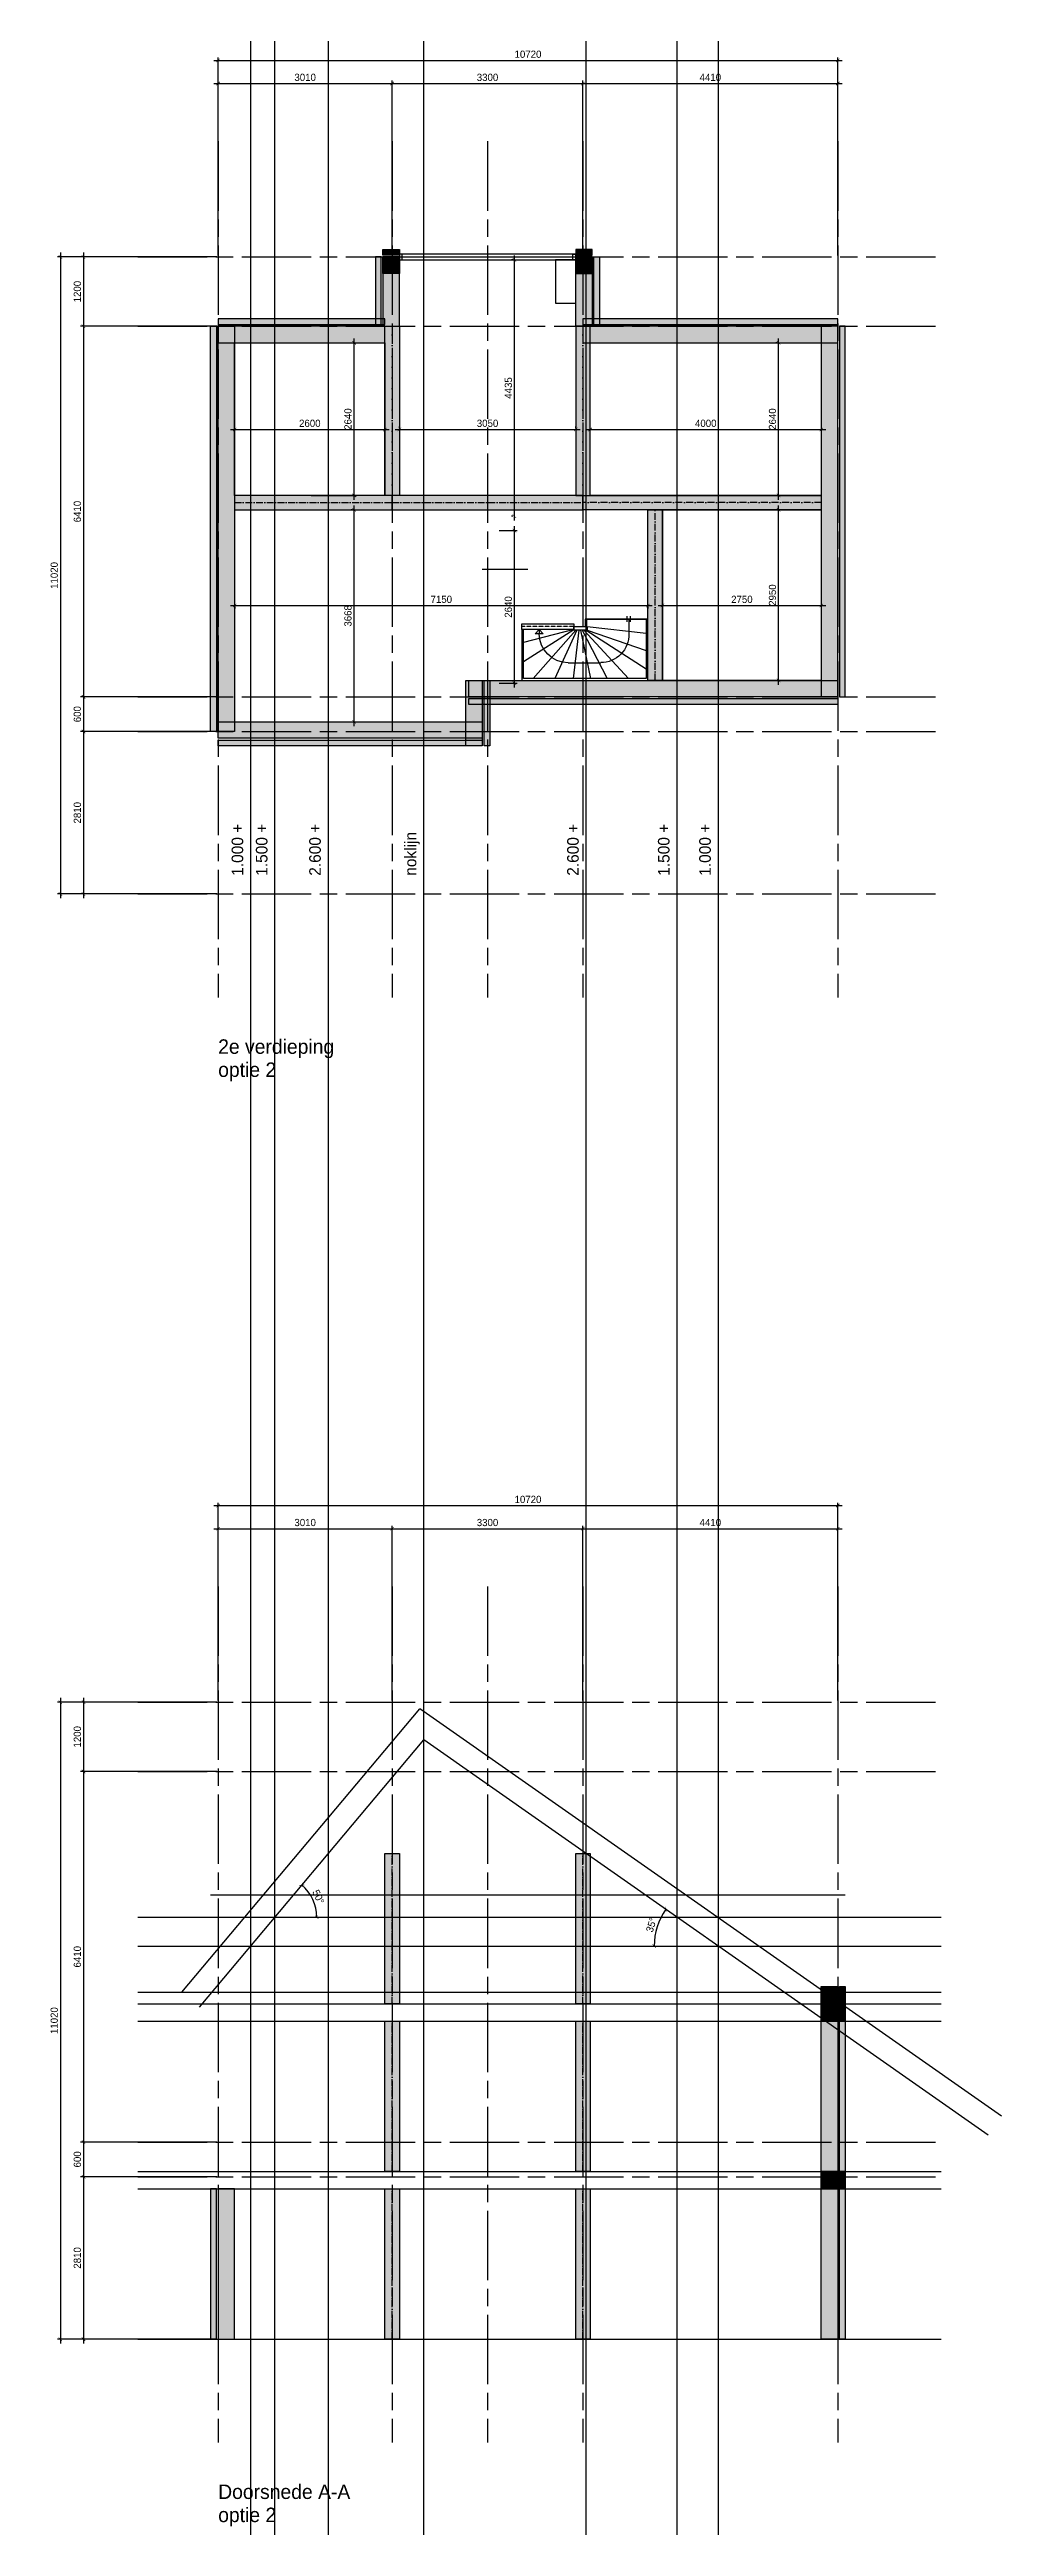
# Model space of a CAD drawing. Header units: millimetres. Extents: x -109306 to 269542, y -22401 to 197206.
# Drawn here: x 209622 to 226091, y -22401 to 20447 of the extents above; entities that cross this region are included whole.
import ezdxf

# ---------------------------------------------------------------- set-up
doc = ezdxf.new("R2010")
doc.units = ezdxf.units.MM
for name, pattern in [('CENTER', [36, 24, -3, 6, -3]), ('DASHDOT', [18.5, 12, -3, 0.5, -3]), ('DASHED', [19.05, 12.7, -6.35])]:
    doc.linetypes.add(name, pattern=pattern)
for name, color, linetype in [('25', 2, 'Continuous'), ('DIMENSION', 1, 'Continuous'), ('STRAMIEN', 11, 'CENTER'), ('T50', 4, 'Continuous')]:
    doc.layers.add(name, color=color, linetype=linetype)
doc.styles.get("Standard").update_dxf_attribs({"font": ''})
doc.styles.get('Standard').set_extended_font_data('Century Gothic')
doc.dimstyles.new('1-50', dxfattribs={"dimscale": 50, "dimtxt": 2.5, "dimasz": 1.2, "dimexe": 1, "dimexo": 0, "dimgap": 0.8, "dimtad": 1, "dimdec": 0, "dimzin": 12, "dimdsep": 46, "dimtxsty": 'Standard', "dimblk1": 'ARCHTICK', "dimblk2": 'ARCHTICK', "dimsah": 1, "dimcen": 0.09, "dimdle": 1.5, "dimclrd": 256, "dimclre": 254, "dimclrt": 2, "dimadec": 0, "dimazin": 0, "dimtfac": 1, "dimtdec": 0, "dimtix": 1, "dimtofl": 0, "dimtmove": 2, "dimatfit": 3, "dimldrblk": 'ARCHTICK', "dimfxl": 1, "dimtolj": 1, "dimtzin": 0, "dimarcsym": 0})

msp = doc.modelspace()

# ---------------------------------------------------------------- texts
at = {"layer": 'DIMENSION', "char_height": 200, "attachment_point": 1, "rotation": 90}
for s, insert in [('1.000 +', (212772.4, 6153.7)), ('1.500 +', (213191.9, 6153.7)), ('2.600 +', (214114.9, 6153.7)), ('noklijn', (215766.4, 6153.7)), ('2.600 +', (218577.1, 6153.7)), ('1.500 +', (220148.1, 6153.7)), ('1.000 +', (220862.1, 6153.7))]:
    msp.add_mtext_dynamic_manual_height_columns(s, width=1255.617, gutter_width=200, heights=[0], dxfattribs=dict(at, insert=insert))
at = {"layer": 'T50'}
for s, p in [('2e verdieping', (212539.6, 3074.1)), ('optie 2', (212539.6, 2674.1)), ('Doorsnede A-A', (212539.6, -21925.9)), ('optie 2', (212539.6, -22325.9))]:
    msp.add_text(s, height=250, dxfattribs=at).set_placement(p)

# ---------------------------------------------------------------- blocks, each defined once
blk = doc.blocks.new('*U546')
at = {"true_color": 0x000000}
h = blk.add_hatch(color=18, dxfattribs=at)
h.dxf.hatch_style = 1
h.paths.add_polyline_path([(-500, 125), (2425, 125), (2425, -125), (-500, -125)])
at = {"layer": '25'}
blk.add_lwpolyline([(-500, 125), (2425, 125), (2425, -125), (-500, -125)], close=True, dxfattribs=at)
at = {"layer": 'DIMENSION', "linetype": 'DASHDOT', "ltscale": 10}
blk.add_lwpolyline([(-500, 0), (2425, 0)], dxfattribs=at)
blk = doc.blocks.new('*U567')
at = {"true_color": 0x000000}
h = blk.add_hatch(color=18, dxfattribs=at)
h.dxf.hatch_style = 1
h.paths.add_polyline_path([(-500, -265), (2385, -265), (2385, -365), (-500, -365)])
h.paths.add_polyline_path([(-500, 50), (2385, 50), (2385, -235), (-500, -235)])
at = {"layer": '25'}
for points in [[(-500, 50), (2385, 50), (2385, -235), (-500, -235)], [(-500, -265), (2385, -265), (2385, -365), (-500, -365)]]:
    blk.add_lwpolyline(points, close=True, dxfattribs=at)
blk = doc.blocks.new('_ARCHTICK')
at = {"color": 0, "linetype": 'ByBlock', "const_width": 0.15}
blk.add_lwpolyline([(-0.5, -0.5), (0.5, 0.5)], dxfattribs=at)
blk = doc.blocks.new('*D615')
at = {"layer": 'Defpoints', "color": 0, "transparency": 16777216}
for p in [(3010, 14020), (0, 11020), (3010, 11020)]:
    blk.add_point(p, dxfattribs=at)
at = {"layer": 'DIMENSION', "lineweight": -2, "transparency": 16777216}
blk.add_line((-75, 14020), (3085, 14020), dxfattribs=at)
at = {"layer": 'DIMENSION', "color": 254, "lineweight": -2, "transparency": 16777216}
for p, q in [((0, 11045), (0, 14070)), ((3010, 11045), (3010, 14070))]:
    blk.add_line(p, q, dxfattribs=at)
at = {"layer": 'DIMENSION', "lineweight": -2, "transparency": 16777216, "xscale": 59.99999999999995, "yscale": 59.99999999999995, "zscale": 59.99999999999995, "rotation": 180}
blk.add_blockref('_ARCHTICK', (0, 14020), dxfattribs=at)
at = {"layer": 'DIMENSION', "lineweight": -2, "transparency": 16777216, "xscale": 59.99999999999995, "yscale": 59.99999999999995, "zscale": 59.99999999999995}
blk.add_blockref('_ARCHTICK', (3010, 14020), dxfattribs=at)
at = {"layer": 'DIMENSION', "color": 2, "transparency": 16777216, "insert": (1505, 14126), "char_height": 125, "attachment_point": 5}
blk.add_mtext('\\A1;3010', dxfattribs=at)
blk = doc.blocks.new('*D616')
at = {"layer": 'Defpoints', "color": 0, "transparency": 16777216}
for p in [(6310, 14020), (3010, 11020), (6310, 11020)]:
    blk.add_point(p, dxfattribs=at)
at = {"layer": 'DIMENSION', "lineweight": -2, "transparency": 16777216}
blk.add_line((2935, 14020), (6385, 14020), dxfattribs=at)
at = {"layer": 'DIMENSION', "color": 254, "lineweight": -2, "transparency": 16777216}
for p, q in [((3010, 11045), (3010, 14070)), ((6310, 11045), (6310, 14070))]:
    blk.add_line(p, q, dxfattribs=at)
at = {"layer": 'DIMENSION', "lineweight": -2, "transparency": 16777216, "xscale": 59.99999999999995, "yscale": 59.99999999999995, "zscale": 59.99999999999995, "rotation": 180}
blk.add_blockref('_ARCHTICK', (3010, 14020), dxfattribs=at)
at = {"layer": 'DIMENSION', "lineweight": -2, "transparency": 16777216, "xscale": 59.99999999999995, "yscale": 59.99999999999995, "zscale": 59.99999999999995}
blk.add_blockref('_ARCHTICK', (6310, 14020), dxfattribs=at)
at = {"layer": 'DIMENSION', "color": 2, "transparency": 16777216, "insert": (4660, 14126), "char_height": 125, "attachment_point": 5}
blk.add_mtext('\\A1;3300', dxfattribs=at)
blk = doc.blocks.new('*D617')
at = {"layer": 'Defpoints', "color": 0, "transparency": 16777216}
for p in [(10720, 14020), (6310, 11020), (10720, 11020)]:
    blk.add_point(p, dxfattribs=at)
at = {"layer": 'DIMENSION', "lineweight": -2, "transparency": 16777216}
blk.add_line((6235, 14020), (10795, 14020), dxfattribs=at)
at = {"layer": 'DIMENSION', "color": 254, "lineweight": -2, "transparency": 16777216}
for p, q in [((6310, 11045), (6310, 14070)), ((10720, 11045), (10720, 14070))]:
    blk.add_line(p, q, dxfattribs=at)
at = {"layer": 'DIMENSION', "lineweight": -2, "transparency": 16777216, "xscale": 59.99999999999995, "yscale": 59.99999999999995, "zscale": 59.99999999999995, "rotation": 180}
blk.add_blockref('_ARCHTICK', (6310, 14020), dxfattribs=at)
at = {"layer": 'DIMENSION', "lineweight": -2, "transparency": 16777216, "xscale": 59.99999999999995, "yscale": 59.99999999999995, "zscale": 59.99999999999995}
blk.add_blockref('_ARCHTICK', (10720, 14020), dxfattribs=at)
at = {"layer": 'DIMENSION', "color": 2, "transparency": 16777216, "insert": (8515, 14126), "char_height": 125, "attachment_point": 5}
blk.add_mtext('\\A1;4410', dxfattribs=at)
blk = doc.blocks.new('*D618')
at = {"layer": 'Defpoints', "color": 0, "transparency": 16777216}
for p in [(0, 11020), (-2330, 9820), (0, 9820)]:
    blk.add_point(p, dxfattribs=at)
at = {"layer": 'DIMENSION', "color": 254, "lineweight": -2, "transparency": 16777216}
for p, q in [((-25, 11020), (-2380, 11020)), ((-25, 9820), (-2380, 9820))]:
    blk.add_line(p, q, dxfattribs=at)
at = {"layer": 'DIMENSION', "lineweight": -2, "transparency": 16777216}
blk.add_line((-2330, 11095), (-2330, 9745), dxfattribs=at)
at = {"layer": 'DIMENSION', "lineweight": -2, "transparency": 16777216, "xscale": 59.99999999999995, "yscale": 59.99999999999995, "zscale": 59.99999999999995}
for p, rotation in [((-2330, 11020), 90), ((-2330, 9820), 270)]:
    blk.add_blockref('_ARCHTICK', p, dxfattribs=dict(at, rotation=rotation))
at = {"layer": 'DIMENSION', "color": 2, "transparency": 16777216, "insert": (-2436, 10420), "char_height": 125, "attachment_point": 5, "rotation": 90}
blk.add_mtext('\\A1;1200', dxfattribs=at)
blk = doc.blocks.new('*D619')
at = {"layer": 'Defpoints', "color": 0, "transparency": 16777216}
for p in [(0, 9820), (-2330, 3410), (0, 3410)]:
    blk.add_point(p, dxfattribs=at)
at = {"layer": 'DIMENSION', "lineweight": -2, "transparency": 16777216}
blk.add_line((-2330, 9895), (-2330, 3335), dxfattribs=at)
at = {"layer": 'DIMENSION', "color": 254, "lineweight": -2, "transparency": 16777216}
for p, q in [((-25, 9820), (-2380, 9820)), ((-25, 3410), (-2380, 3410))]:
    blk.add_line(p, q, dxfattribs=at)
at = {"layer": 'DIMENSION', "lineweight": -2, "transparency": 16777216, "xscale": 59.99999999999995, "yscale": 59.99999999999995, "zscale": 59.99999999999995}
for p, rotation in [((-2330, 9820), 90), ((-2330, 3410), 270)]:
    blk.add_blockref('_ARCHTICK', p, dxfattribs=dict(at, rotation=rotation))
at = {"layer": 'DIMENSION', "color": 2, "transparency": 16777216, "insert": (-2436, 6615), "char_height": 125, "attachment_point": 5, "rotation": 90}
blk.add_mtext('\\A1;6410', dxfattribs=at)
blk = doc.blocks.new('*D620')
at = {"layer": 'Defpoints', "color": 0, "transparency": 16777216}
for p in [(0, 3410), (-2330, 2810), (0, 2810)]:
    blk.add_point(p, dxfattribs=at)
at = {"layer": 'DIMENSION', "lineweight": -2, "transparency": 16777216}
blk.add_line((-2330, 3485), (-2330, 2735), dxfattribs=at)
at = {"layer": 'DIMENSION', "color": 254, "lineweight": -2, "transparency": 16777216}
for p, q in [((-25, 3410), (-2380, 3410)), ((-25, 2810), (-2380, 2810))]:
    blk.add_line(p, q, dxfattribs=at)
at = {"layer": 'DIMENSION', "lineweight": -2, "transparency": 16777216, "xscale": 59.99999999999995, "yscale": 59.99999999999995, "zscale": 59.99999999999995}
for p, rotation in [((-2330, 3410), 90), ((-2330, 2810), 270)]:
    blk.add_blockref('_ARCHTICK', p, dxfattribs=dict(at, rotation=rotation))
at = {"layer": 'DIMENSION', "color": 2, "transparency": 16777216, "insert": (-2436, 3110), "char_height": 125, "attachment_point": 5, "rotation": 90}
blk.add_mtext('\\A1;600', dxfattribs=at)
blk = doc.blocks.new('*D621')
at = {"layer": 'Defpoints', "color": 0, "transparency": 16777216}
for p in [(0, 2810), (-2330, 0), (0, 0)]:
    blk.add_point(p, dxfattribs=at)
at = {"layer": 'DIMENSION', "color": 254, "lineweight": -2, "transparency": 16777216}
for p, q in [((-25, 2810), (-2380, 2810)), ((-25, 0), (-2380, 0))]:
    blk.add_line(p, q, dxfattribs=at)
at = {"layer": 'DIMENSION', "lineweight": -2, "transparency": 16777216}
blk.add_line((-2330, 2885), (-2330, -75), dxfattribs=at)
at = {"layer": 'DIMENSION', "lineweight": -2, "transparency": 16777216, "xscale": 59.99999999999995, "yscale": 59.99999999999995, "zscale": 59.99999999999995}
for p, rotation in [((-2330, 2810), 90), ((-2330, 0), 270)]:
    blk.add_blockref('_ARCHTICK', p, dxfattribs=dict(at, rotation=rotation))
at = {"layer": 'DIMENSION', "color": 2, "transparency": 16777216, "insert": (-2436, 1405), "char_height": 125, "attachment_point": 5, "rotation": 90}
blk.add_mtext('\\A1;2810', dxfattribs=at)
blk = doc.blocks.new('*D622')
at = {"layer": 'Defpoints', "color": 0, "transparency": 16777216}
for p in [(10720, 14420), (0, 11020), (10720, 11020)]:
    blk.add_point(p, dxfattribs=at)
at = {"layer": 'DIMENSION', "lineweight": -2, "transparency": 16777216}
blk.add_line((-75, 14420), (10795, 14420), dxfattribs=at)
at = {"layer": 'DIMENSION', "color": 254, "lineweight": -2, "transparency": 16777216}
for p, q in [((0, 11045), (0, 14470)), ((10720, 11045), (10720, 14470))]:
    blk.add_line(p, q, dxfattribs=at)
at = {"layer": 'DIMENSION', "lineweight": -2, "transparency": 16777216, "xscale": 59.99999999999995, "yscale": 59.99999999999995, "zscale": 59.99999999999995, "rotation": 180}
blk.add_blockref('_ARCHTICK', (0, 14420), dxfattribs=at)
at = {"layer": 'DIMENSION', "lineweight": -2, "transparency": 16777216, "xscale": 59.99999999999995, "yscale": 59.99999999999995, "zscale": 59.99999999999995}
blk.add_blockref('_ARCHTICK', (10720, 14420), dxfattribs=at)
at = {"layer": 'DIMENSION', "color": 2, "transparency": 16777216, "insert": (5360, 14526), "char_height": 125, "attachment_point": 5}
blk.add_mtext('\\A1;10720', dxfattribs=at)
blk = doc.blocks.new('*D623')
at = {"layer": 'Defpoints', "color": 0, "transparency": 16777216}
for p in [(0, 11020), (-2730, 0), (0, 0)]:
    blk.add_point(p, dxfattribs=at)
at = {"layer": 'DIMENSION', "color": 254, "lineweight": -2, "transparency": 16777216}
for p, q in [((-25, 11020), (-2780, 11020)), ((-25, 0), (-2780, 0))]:
    blk.add_line(p, q, dxfattribs=at)
at = {"layer": 'DIMENSION', "lineweight": -2, "transparency": 16777216}
blk.add_line((-2730, 11095), (-2730, -75), dxfattribs=at)
at = {"layer": 'DIMENSION', "lineweight": -2, "transparency": 16777216, "xscale": 59.99999999999995, "yscale": 59.99999999999995, "zscale": 59.99999999999995}
for p, rotation in [((-2730, 11020), 90), ((-2730, 0), 270)]:
    blk.add_blockref('_ARCHTICK', p, dxfattribs=dict(at, rotation=rotation))
at = {"layer": 'DIMENSION', "color": 2, "transparency": 16777216, "insert": (-2836, 5510), "char_height": 125, "attachment_point": 5, "rotation": 90}
blk.add_mtext('\\A1;11020', dxfattribs=at)
blk = doc.blocks.new('*U566')
at = {"true_color": 0x000000}
h = blk.add_hatch(color=18, dxfattribs=at)
h.dxf.hatch_style = 1
h.paths.add_polyline_path([(-500, -265), (700, -265), (700, -365), (-500, -365)])
h.paths.add_polyline_path([(-500, 50), (700, 50), (700, -235), (-500, -235)])
at = {"layer": '25'}
for points in [[(-500, 50), (700, 50), (700, -235), (-500, -235)], [(-500, -265), (700, -265), (700, -365), (-500, -365)]]:
    blk.add_lwpolyline(points, close=True, dxfattribs=at)
blk = doc.blocks.new('*U573')
at = {"true_color": 0x000000}
h = blk.add_hatch(color=18, dxfattribs=at)
h.dxf.hatch_style = 1
h.paths.add_polyline_path([(-500, -265), (-215, -265), (-215, -365), (-500, -365)])
h.paths.add_polyline_path([(-500, 50), (-215, 50), (-215, -235), (-500, -235)])
at = {"layer": '25'}
for points in [[(-500, 50), (-215, 50), (-215, -235), (-500, -235)], [(-500, -265), (-215, -265), (-215, -365), (-500, -365)]]:
    blk.add_lwpolyline(points, close=True, dxfattribs=at)
blk = doc.blocks.new('*U547')
at = {"true_color": 0x000000}
h = blk.add_hatch(color=18, dxfattribs=at)
h.dxf.hatch_style = 1
h.paths.add_polyline_path([(-500, 125), (2800, 125), (2800, -125), (-500, -125)])
at = {"layer": '25'}
blk.add_lwpolyline([(-500, 125), (2800, 125), (2800, -125), (-500, -125)], close=True, dxfattribs=at)
at = {"layer": 'DIMENSION', "linetype": 'DASHDOT', "ltscale": 10}
blk.add_lwpolyline([(-500, 0), (2800, 0)], dxfattribs=at)
blk = doc.blocks.new('*U575')
at = {"true_color": 0x000000}
h = blk.add_hatch(color=18, dxfattribs=at)
h.dxf.hatch_style = 1
h.paths.add_polyline_path([(-500, -265), (5885, -265), (5885, -365), (-500, -365)])
h.paths.add_polyline_path([(-500, 50), (5885, 50), (5885, -235), (-500, -235)])
at = {"layer": '25'}
for points in [[(-500, 50), (5885, 50), (5885, -235), (-500, -235)], [(-500, -265), (5885, -265), (5885, -365), (-500, -365)]]:
    blk.add_lwpolyline(points, close=True, dxfattribs=at)
blk = doc.blocks.new('*U565')
at = {"true_color": 0x000000}
h = blk.add_hatch(color=18, dxfattribs=at)
h.dxf.hatch_style = 1
h.paths.add_polyline_path([(-500, -265), (4070, -265), (4070, -365), (-500, -365)])
h.paths.add_polyline_path([(-500, 50), (4070, 50), (4070, -235), (-500, -235)])
at = {"layer": '25'}
for points in [[(-500, 50), (4070, 50), (4070, -235), (-500, -235)], [(-500, -265), (4070, -265), (4070, -365), (-500, -365)]]:
    blk.add_lwpolyline(points, close=True, dxfattribs=at)
blk = doc.blocks.new('*U574')
at = {"true_color": 0x000000}
h = blk.add_hatch(color=18, dxfattribs=at)
h.dxf.hatch_style = 1
h.paths.add_polyline_path([(-500, -265), (632.5, -265), (632.5, -365), (-500, -365)])
h.paths.add_polyline_path([(-500, 50), (632.5, 50), (632.5, -235), (-500, -235)])
at = {"layer": '25'}
for points in [[(-500, 50), (632.5, 50), (632.5, -235), (-500, -235)], [(-500, -265), (632.5, -265), (632.5, -365), (-500, -365)]]:
    blk.add_lwpolyline(points, close=True, dxfattribs=at)
blk = doc.blocks.new('*U570')
at = {"true_color": 0x000000}
h = blk.add_hatch(color=18, dxfattribs=at)
h.dxf.hatch_style = 1
h.paths.add_polyline_path([(-500, -265), (6510, -265), (6510, -365), (-500, -365)])
h.paths.add_polyline_path([(-500, 50), (6510, 50), (6510, -235), (-500, -235)])
at = {"layer": '25'}
for points in [[(-500, 50), (6510, 50), (6510, -235), (-500, -235)], [(-500, -265), (6510, -265), (6510, -365), (-500, -365)]]:
    blk.add_lwpolyline(points, close=True, dxfattribs=at)
blk = doc.blocks.new('*U569')
at = {"true_color": 0x000000}
h = blk.add_hatch(color=18, dxfattribs=at)
h.dxf.hatch_style = 1
h.paths.add_polyline_path([(-500, -265), (5910, -265), (5910, -365), (-500, -365)])
h.paths.add_polyline_path([(-500, 50), (5910, 50), (5910, -235), (-500, -235)])
at = {"layer": '25'}
for points in [[(-500, 50), (5910, 50), (5910, -235), (-500, -235)], [(-500, -265), (5910, -265), (5910, -365), (-500, -365)]]:
    blk.add_lwpolyline(points, close=True, dxfattribs=at)
blk = doc.blocks.new('*U568')
at = {"true_color": 0x000000}
h = blk.add_hatch(color=18, dxfattribs=at)
h.dxf.hatch_style = 1
h.paths.add_polyline_path([(-500, -265), (3910, -265), (3910, -365), (-500, -365)])
h.paths.add_polyline_path([(-500, 50), (3910, 50), (3910, -235), (-500, -235)])
at = {"layer": '25'}
for points in [[(-500, 50), (3910, 50), (3910, -235), (-500, -235)], [(-500, -265), (3910, -265), (3910, -365), (-500, -365)]]:
    blk.add_lwpolyline(points, close=True, dxfattribs=at)
blk = doc.blocks.new('*U536')
at = {"true_color": 0x000000}
h = blk.add_hatch(color=18, dxfattribs=at)
h.dxf.hatch_style = 1
h.paths.add_polyline_path([(-500, 125), (3625, 125), (3625, -125), (-500, -125)])
at = {"layer": '25'}
blk.add_lwpolyline([(-500, 125), (3625, 125), (3625, -125), (-500, -125)], close=True, dxfattribs=at)
at = {"layer": 'DIMENSION', "linetype": 'DASHDOT', "ltscale": 10}
blk.add_lwpolyline([(-500, 0), (3625, 0)], dxfattribs=at)
blk = doc.blocks.new('spiltrap_2200x950')
for p, q in [((-1380, -306), (-817, -306)), ((-1880, -880), (-1880, -806))]:
    blk.add_line(p, q)
for points in [[(-1087, -930), (-1057, -930), (-1057, -1060), (-30, -1060), (-30, -30), (-2150, -30), (-2150, -880), (-2180, -880), (-2180, 0), (0, 0), (0, -1060), (-1087, -1060), (-1087, -1060), (-1087, -1060), (-1087, -930), (-1087, -930)], [(-1280, -873), (-2150, -323)], [(-1246, -870), (-1986, -30)], [(-1229, -870), (-1613, -30)], [(-1198, -870), (-1292, -30)], [(-1166, -870), (-996, -30)], [(-1135, -870), (-704, -30)], [(-1109, -870), (-335, -30)], [(-1071, -870), (-30, -197)], [(-1280, -880), (-2150, -653)], [(-1054, -870), (-30, -517)], [(-1054, -930), (-30, -817)], [(-330, -1060), (-330, -806)], [(-360, -1010), (-360, -1110)], [(-300, -1010), (-300, -1110)]]:
    blk.add_lwpolyline(points)
for points in [[(-1880, -880), (-1812, -805), (-1948, -805)], [(-2180, -880), (-2180, -980), (-1280, -980), (-1280, -880)], [(-1280, -930), (-1054, -930), (-1054, -870), (-1280, -870)]]:
    blk.add_lwpolyline(points, close=True)
at = {"linetype": 'DASHED', "ltscale": 0.05}
blk.add_lwpolyline([(-1280, -930), (-2180, -930)], dxfattribs=at)
for centre, radius, start, end in [((-1380, -806), 500, 90, 180), ((-819, -796), 489, 358.7163, 89.7744)]:
    blk.add_arc(centre, radius, start, end)
blk = doc.blocks.new('*U479')
at = {"layer": '25'}
for points in [[(-1525, -50), (1525, -50), (1525, 50), (-1525, 50)], [(-1475, 50), (-1525, 50), (-1525, -50), (-1475, -50)], [(1475, 50), (1525, 50), (1525, -50), (1475, -50)]]:
    blk.add_lwpolyline(points, close=True, dxfattribs=at)
blk.add_lwpolyline([(-1475, 0), (1475, 0)], dxfattribs=at)
blk = doc.blocks.new('meterkast')
blk.add_lwpolyline([(-350, 750), (0, 750), (0, 0), (-350, 0)], close=True)
blk = doc.blocks.new('*U545')
at = {"true_color": 0x000000}
h = blk.add_hatch(color=18, dxfattribs=at)
h.dxf.hatch_style = 1
h.paths.add_polyline_path([(-500, 125), (2225, 125), (2225, -125), (-500, -125)])
at = {"layer": '25'}
blk.add_lwpolyline([(-500, 125), (2225, 125), (2225, -125), (-500, -125)], close=True, dxfattribs=at)
at = {"layer": 'DIMENSION', "linetype": 'DASHDOT', "ltscale": 10}
blk.add_lwpolyline([(-500, 0), (2225, 0)], dxfattribs=at)
blk = doc.blocks.new('*U576')
at = {"true_color": 0x000000}
h = blk.add_hatch(color=18, dxfattribs=at)
h.dxf.hatch_style = 1
h.paths.add_polyline_path([(-500, -265), (2100, -265), (2100, -365), (-500, -365)])
h.paths.add_polyline_path([(-500, 50), (2100, 50), (2100, -235), (-500, -235)])
at = {"layer": '25'}
for points in [[(-500, 50), (2100, 50), (2100, -235), (-500, -235)], [(-500, -265), (2100, -265), (2100, -365), (-500, -365)]]:
    blk.add_lwpolyline(points, close=True, dxfattribs=at)
blk = doc.blocks.new('*U577')
at = {"true_color": 0x000000}
h = blk.add_hatch(color=18, dxfattribs=at)
h.dxf.hatch_style = 1
h.paths.add_polyline_path([(-500, -265), (-200, -265), (-200, -365), (-500, -365)])
h.paths.add_polyline_path([(-500, 50), (-200, 50), (-200, -235), (-500, -235)])
at = {"layer": '25'}
for points in [[(-500, 50), (-200, 50), (-200, -235), (-500, -235)], [(-500, -265), (-200, -265), (-200, -365), (-500, -365)]]:
    blk.add_lwpolyline(points, close=True, dxfattribs=at)
blk = doc.blocks.new('*U548')
at = {"true_color": 0x000000}
h = blk.add_hatch(color=18, dxfattribs=at)
h.dxf.hatch_style = 1
h.paths.add_polyline_path([(-500, 125), (2100, 125), (2100, -125), (-500, -125)])
at = {"layer": '25'}
blk.add_lwpolyline([(-500, 125), (2100, 125), (2100, -125), (-500, -125)], close=True, dxfattribs=at)
at = {"layer": 'DIMENSION', "linetype": 'DASHDOT', "ltscale": 10}
blk.add_lwpolyline([(-500, 0), (2100, 0)], dxfattribs=at)
blk = doc.blocks.new('*D522')
at = {"layer": 'Defpoints', "color": 0, "transparency": 16777216}
for p in [(212825, 13874), (215425, 13874), (215425, 13874)]:
    blk.add_point(p, dxfattribs=at)
at = {"layer": 'DIMENSION', "lineweight": -2, "transparency": 16777216}
blk.add_line((212750, 13874), (215500, 13874), dxfattribs=at)
at = {"layer": 'DIMENSION', "color": 254, "lineweight": -2, "transparency": 16777216}
for p, q in [((212825, 13899), (212825, 13924)), ((215425, 13899), (215425, 13924))]:
    blk.add_line(p, q, dxfattribs=at)
at = {"layer": 'DIMENSION', "lineweight": -2, "transparency": 16777216, "xscale": 59.99999999999995, "yscale": 59.99999999999995, "zscale": 59.99999999999995, "rotation": 180}
blk.add_blockref('_ARCHTICK', (212825, 13874), dxfattribs=at)
at = {"layer": 'DIMENSION', "lineweight": -2, "transparency": 16777216, "xscale": 59.99999999999995, "yscale": 59.99999999999995, "zscale": 59.99999999999995}
blk.add_blockref('_ARCHTICK', (215425, 13874), dxfattribs=at)
at = {"layer": 'DIMENSION', "color": 2, "transparency": 16777216, "insert": (214125, 13980), "char_height": 125, "attachment_point": 5}
blk.add_mtext('\\A1;2600', dxfattribs=at)
blk = doc.blocks.new('*D523')
at = {"layer": 'Defpoints', "color": 0, "transparency": 16777216}
for p in [(215675, 13874), (218725, 13874), (218725, 13874)]:
    blk.add_point(p, dxfattribs=at)
at = {"layer": 'DIMENSION', "lineweight": -2, "transparency": 16777216}
blk.add_line((215600, 13874), (218800, 13874), dxfattribs=at)
at = {"layer": 'DIMENSION', "color": 254, "lineweight": -2, "transparency": 16777216}
for p, q in [((215675, 13899), (215675, 13924)), ((218725, 13899), (218725, 13924))]:
    blk.add_line(p, q, dxfattribs=at)
at = {"layer": 'DIMENSION', "lineweight": -2, "transparency": 16777216, "xscale": 59.99999999999995, "yscale": 59.99999999999995, "zscale": 59.99999999999995, "rotation": 180}
blk.add_blockref('_ARCHTICK', (215675, 13874), dxfattribs=at)
at = {"layer": 'DIMENSION', "lineweight": -2, "transparency": 16777216, "xscale": 59.99999999999995, "yscale": 59.99999999999995, "zscale": 59.99999999999995}
blk.add_blockref('_ARCHTICK', (218725, 13874), dxfattribs=at)
at = {"layer": 'DIMENSION', "color": 2, "transparency": 16777216, "insert": (217200, 13980), "char_height": 125, "attachment_point": 5}
blk.add_mtext('\\A1;3050', dxfattribs=at)
blk = doc.blocks.new('*D524')
at = {"layer": 'Defpoints', "color": 0, "transparency": 16777216}
for p in [(218975, 13874), (222975, 13874), (222975, 13874)]:
    blk.add_point(p, dxfattribs=at)
at = {"layer": 'DIMENSION', "lineweight": -2, "transparency": 16777216}
blk.add_line((218900, 13874), (223050, 13874), dxfattribs=at)
at = {"layer": 'DIMENSION', "color": 254, "lineweight": -2, "transparency": 16777216}
for p, q in [((218975, 13899), (218975, 13924)), ((222975, 13899), (222975, 13924))]:
    blk.add_line(p, q, dxfattribs=at)
at = {"layer": 'DIMENSION', "lineweight": -2, "transparency": 16777216, "xscale": 59.99999999999995, "yscale": 59.99999999999995, "zscale": 59.99999999999995, "rotation": 180}
blk.add_blockref('_ARCHTICK', (218975, 13874), dxfattribs=at)
at = {"layer": 'DIMENSION', "lineweight": -2, "transparency": 16777216, "xscale": 59.99999999999995, "yscale": 59.99999999999995, "zscale": 59.99999999999995}
blk.add_blockref('_ARCHTICK', (222975, 13874), dxfattribs=at)
at = {"layer": 'DIMENSION', "color": 2, "transparency": 16777216, "insert": (220975, 13980), "char_height": 125, "attachment_point": 5}
blk.add_mtext('\\A1;4000', dxfattribs=at)
blk = doc.blocks.new('*D516')
at = {"layer": 'Defpoints', "color": 0, "transparency": 16777216}
for p in [(220225, 10829), (222975, 10829), (222975, 10829)]:
    blk.add_point(p, dxfattribs=at)
at = {"layer": 'DIMENSION', "lineweight": -2, "transparency": 16777216}
blk.add_line((220150, 10829), (223050, 10829), dxfattribs=at)
at = {"layer": 'DIMENSION', "color": 254, "lineweight": -2, "transparency": 16777216}
for p, q in [((220225, 10854), (220225, 10879)), ((222975, 10854), (222975, 10879))]:
    blk.add_line(p, q, dxfattribs=at)
at = {"layer": 'DIMENSION', "lineweight": -2, "transparency": 16777216, "xscale": 59.99999999999995, "yscale": 59.99999999999995, "zscale": 59.99999999999995, "rotation": 180}
blk.add_blockref('_ARCHTICK', (220225, 10829), dxfattribs=at)
at = {"layer": 'DIMENSION', "lineweight": -2, "transparency": 16777216, "xscale": 59.99999999999995, "yscale": 59.99999999999995, "zscale": 59.99999999999995}
blk.add_blockref('_ARCHTICK', (222975, 10829), dxfattribs=at)
at = {"layer": 'DIMENSION', "color": 2, "transparency": 16777216, "insert": (221600, 10935), "char_height": 125, "attachment_point": 5}
blk.add_mtext('\\A1;2750', dxfattribs=at)
blk = doc.blocks.new('*D517')
at = {"layer": 'Defpoints', "color": 0, "transparency": 16777216}
for p in [(212825, 10829), (219975, 10829), (219975, 10829)]:
    blk.add_point(p, dxfattribs=at)
at = {"layer": 'DIMENSION', "lineweight": -2, "transparency": 16777216}
blk.add_line((212750, 10829), (220050, 10829), dxfattribs=at)
at = {"layer": 'DIMENSION', "color": 254, "lineweight": -2, "transparency": 16777216}
for p, q in [((212825, 10804), (212825, 10779)), ((219975, 10804), (219975, 10779))]:
    blk.add_line(p, q, dxfattribs=at)
at = {"layer": 'DIMENSION', "lineweight": -2, "transparency": 16777216, "xscale": 59.99999999999995, "yscale": 59.99999999999995, "zscale": 59.99999999999995, "rotation": 180}
blk.add_blockref('_ARCHTICK', (212825, 10829), dxfattribs=at)
at = {"layer": 'DIMENSION', "lineweight": -2, "transparency": 16777216, "xscale": 59.99999999999995, "yscale": 59.99999999999995, "zscale": 59.99999999999995}
blk.add_blockref('_ARCHTICK', (219975, 10829), dxfattribs=at)
at = {"layer": 'DIMENSION', "color": 2, "transparency": 16777216, "insert": (216400, 10935), "char_height": 125, "attachment_point": 5}
blk.add_mtext('\\A1;7150', dxfattribs=at)
blk = doc.blocks.new('*D518')
at = {"layer": 'Defpoints', "color": 0, "transparency": 16777216}
for p in [(214187, 15374), (214891, 15374), (214125, 12734)]:
    blk.add_point(p, dxfattribs=at)
at = {"layer": 'DIMENSION', "lineweight": -2, "transparency": 16777216}
blk.add_line((214891, 12659), (214891, 15449), dxfattribs=at)
at = {"layer": 'DIMENSION', "color": 254, "lineweight": -2, "transparency": 16777216}
for p, q in [((214212, 15374), (214941, 15374)), ((214150, 12734), (214941, 12734))]:
    blk.add_line(p, q, dxfattribs=at)
at = {"layer": 'DIMENSION', "lineweight": -2, "transparency": 16777216, "xscale": 59.99999999999995, "yscale": 59.99999999999995, "zscale": 59.99999999999995}
for p, rotation in [((214891, 15374), 90), ((214891, 12734), 270)]:
    blk.add_blockref('_ARCHTICK', p, dxfattribs=dict(at, rotation=rotation))
at = {"layer": 'DIMENSION', "color": 2, "transparency": 16777216, "insert": (214785, 14054), "char_height": 125, "attachment_point": 5, "rotation": 90}
blk.add_mtext('\\A1;2640', dxfattribs=at)
blk = doc.blocks.new('*D519')
at = {"layer": 'Defpoints', "color": 0, "transparency": 16777216}
for p in [(214891, 12484), (214891, 12484), (214825, 8817)]:
    blk.add_point(p, dxfattribs=at)
at = {"layer": 'DIMENSION', "color": 254, "lineweight": -2, "transparency": 16777216}
for p, q in [((214866, 12484), (214841, 12484)), ((214850, 8817), (214941, 8817))]:
    blk.add_line(p, q, dxfattribs=at)
at = {"layer": 'DIMENSION', "lineweight": -2, "transparency": 16777216}
blk.add_line((214891, 8742), (214891, 12559), dxfattribs=at)
at = {"layer": 'DIMENSION', "lineweight": -2, "transparency": 16777216, "xscale": 59.99999999999995, "yscale": 59.99999999999995, "zscale": 59.99999999999995}
for p, rotation in [((214891, 12484), 90), ((214891, 8817), 270)]:
    blk.add_blockref('_ARCHTICK', p, dxfattribs=dict(at, rotation=rotation))
at = {"layer": 'DIMENSION', "color": 2, "transparency": 16777216, "insert": (214785, 10650), "char_height": 125, "attachment_point": 5, "rotation": 90}
blk.add_mtext('\\A1;3668', dxfattribs=at)
blk = doc.blocks.new('*D520')
at = {"layer": 'Defpoints', "color": 0, "transparency": 16777216}
for p in [(217375, 12124), (217665, 12124), (217375, 9484)]:
    blk.add_point(p, dxfattribs=at)
at = {"layer": 'DIMENSION', "color": 254, "lineweight": -2, "transparency": 16777216}
for p, q in [((217400, 12124), (217715, 12124)), ((217400, 9484), (217715, 9484))]:
    blk.add_line(p, q, dxfattribs=at)
at = {"layer": 'DIMENSION', "lineweight": -2, "transparency": 16777216}
blk.add_line((217665, 9409), (217665, 12199), dxfattribs=at)
at = {"layer": 'DIMENSION', "lineweight": -2, "transparency": 16777216, "xscale": 59.99999999999995, "yscale": 59.99999999999995, "zscale": 59.99999999999995}
for p, rotation in [((217665, 12124), 90), ((217665, 9484), 270)]:
    blk.add_blockref('_ARCHTICK', p, dxfattribs=dict(at, rotation=rotation))
at = {"layer": 'DIMENSION', "color": 2, "transparency": 16777216, "insert": (217560, 10804), "char_height": 125, "attachment_point": 5, "rotation": 90}
blk.add_mtext('\\A1;2640', dxfattribs=at)
blk = doc.blocks.new('*D521')
at = {"layer": 'Defpoints', "color": 0, "transparency": 16777216}
for p in [(217665, 16809), (217665, 16809), (217665, 12374)]:
    blk.add_point(p, dxfattribs=at)
at = {"layer": 'DIMENSION', "color": 254, "lineweight": -2, "transparency": 16777216}
for p, q in [((217640, 16809), (217615, 16809)), ((217640, 12374), (217615, 12374))]:
    blk.add_line(p, q, dxfattribs=at)
at = {"layer": 'DIMENSION', "lineweight": -2, "transparency": 16777216}
blk.add_line((217665, 12299), (217665, 16884), dxfattribs=at)
at = {"layer": 'DIMENSION', "lineweight": -2, "transparency": 16777216, "xscale": 59.99999999999995, "yscale": 59.99999999999995, "zscale": 59.99999999999995}
for p, rotation in [((217665, 16809), 90), ((217665, 12374), 270)]:
    blk.add_blockref('_ARCHTICK', p, dxfattribs=dict(at, rotation=rotation))
at = {"layer": 'DIMENSION', "color": 2, "transparency": 16777216, "insert": (217560, 14592), "char_height": 125, "attachment_point": 5, "rotation": 90}
blk.add_mtext('\\A1;4435', dxfattribs=at)
blk = doc.blocks.new('*D527')
at = {"layer": 'Defpoints', "color": 0, "transparency": 16777216}
for p in [(216097, -8793), (211150, -11861), (214215, -11654), (225050, -11861), (212216, -13418)]:
    blk.add_point(p, dxfattribs=at)
at = {"layer": 'DIMENSION', "lineweight": -2, "transparency": 16777216}
blk.add_arc((213523, -11861), 722, 360, 50, dxfattribs=at)
at = {"layer": 'DIMENSION', "lineweight": -2, "transparency": 16777216, "xscale": 59.99999999999995, "yscale": 59.99999999999995, "zscale": 59.99999999999995}
for p, rotation in [((213987, -11308), 140.0000000000001), ((214245, -11861), 269.9999999999999)]:
    blk.add_blockref('_ARCHTICK', p, dxfattribs=dict(at, rotation=rotation))
at = {"layer": 'DIMENSION', "color": 2, "transparency": 16777216, "insert": (214273, -11511), "char_height": 125, "attachment_point": 5, "rotation": 295}
blk.add_mtext('\\A1;50°', dxfattribs=at)
blk = doc.blocks.new('*D528')
at = {"layer": 'Defpoints', "color": 0, "transparency": 16777216}
for p in [(216097, -8793), (220174, -11921), (211150, -12361), (225050, -12361), (225862, -15630)]:
    blk.add_point(p, dxfattribs=at)
at = {"layer": 'DIMENSION', "lineweight": -2, "transparency": 16777216}
blk.add_arc((221193, -12361), 1110, 145, 180, dxfattribs=at)
at = {"layer": 'DIMENSION', "lineweight": -2, "transparency": 16777216, "xscale": 59.99999999999995, "yscale": 59.99999999999995, "zscale": 59.99999999999995}
for p, rotation in [((220284, -11724), 55.00000000000005), ((220083, -12361), 270)]:
    blk.add_blockref('_ARCHTICK', p, dxfattribs=dict(at, rotation=rotation))
at = {"layer": 'DIMENSION', "color": 2, "transparency": 16777216, "insert": (220034, -11995), "char_height": 125, "attachment_point": 5, "rotation": 72.5}
blk.add_mtext('\\A1;35°', dxfattribs=at)
blk = doc.blocks.new('*U537')
at = {"true_color": 0x000000}
h = blk.add_hatch(color=18, dxfattribs=at)
h.dxf.hatch_style = 1
h.paths.add_polyline_path([(-500, 125), (2425, 125), (2425, -125), (-500, -125)])
at = {"layer": '25'}
blk.add_lwpolyline([(-500, 125), (2425, 125), (2425, -125), (-500, -125)], close=True, dxfattribs=at)
at = {"layer": 'DIMENSION', "linetype": 'DASHDOT', "ltscale": 10}
blk.add_lwpolyline([(-500, 0), (2425, 0)], dxfattribs=at)
blk = doc.blocks.new('*U549')
at = {"true_color": 0x000000}
h = blk.add_hatch(color=18, dxfattribs=at)
h.dxf.hatch_style = 1
h.paths.add_polyline_path([(-500, 125), (2450, 125), (2450, -125), (-500, -125)])
at = {"layer": '25'}
blk.add_lwpolyline([(-500, 125), (2450, 125), (2450, -125), (-500, -125)], close=True, dxfattribs=at)
at = {"layer": 'DIMENSION', "linetype": 'DASHDOT', "ltscale": 10}
blk.add_lwpolyline([(-500, 0), (2450, 0)], dxfattribs=at)
blk = doc.blocks.new('*D529')
at = {"layer": 'Defpoints', "color": 0, "transparency": 16777216}
for p in [(221600, 12484), (222235, 12484), (221654, 9534)]:
    blk.add_point(p, dxfattribs=at)
at = {"layer": 'DIMENSION', "color": 254, "lineweight": -2, "transparency": 16777216}
for p, q in [((221625, 12484), (222285, 12484)), ((221679, 9534), (222285, 9534))]:
    blk.add_line(p, q, dxfattribs=at)
at = {"layer": 'DIMENSION', "lineweight": -2, "transparency": 16777216}
blk.add_line((222235, 9459), (222235, 12559), dxfattribs=at)
at = {"layer": 'DIMENSION', "lineweight": -2, "transparency": 16777216, "xscale": 59.99999999999995, "yscale": 59.99999999999995, "zscale": 59.99999999999995}
for p, rotation in [((222235, 12484), 90), ((222235, 9534), 270)]:
    blk.add_blockref('_ARCHTICK', p, dxfattribs=dict(at, rotation=rotation))
at = {"layer": 'DIMENSION', "color": 2, "transparency": 16777216, "insert": (222130, 11009), "char_height": 125, "attachment_point": 5, "rotation": 90}
blk.add_mtext('\\A1;2950', dxfattribs=at)
blk = doc.blocks.new('*D530')
at = {"layer": 'Defpoints', "color": 0, "transparency": 16777216}
for p in [(222235, 15374), (222235, 15374), (222235, 12734)]:
    blk.add_point(p, dxfattribs=at)
at = {"layer": 'DIMENSION', "lineweight": -2, "transparency": 16777216}
blk.add_line((222235, 12659), (222235, 15449), dxfattribs=at)
at = {"layer": 'DIMENSION', "color": 254, "lineweight": -2, "transparency": 16777216}
for p, q in [((222210, 15374), (222185, 15374)), ((222210, 12734), (222185, 12734))]:
    blk.add_line(p, q, dxfattribs=at)
at = {"layer": 'DIMENSION', "lineweight": -2, "transparency": 16777216, "xscale": 59.99999999999995, "yscale": 59.99999999999995, "zscale": 59.99999999999995}
for p, rotation in [((222235, 15374), 90), ((222235, 12734), 270)]:
    blk.add_blockref('_ARCHTICK', p, dxfattribs=dict(at, rotation=rotation))
at = {"layer": 'DIMENSION', "color": 2, "transparency": 16777216, "insert": (222130, 14054), "char_height": 125, "attachment_point": 5, "rotation": 90}
blk.add_mtext('\\A1;2640', dxfattribs=at)
blk = doc.blocks.new('stramien_COEN')
at = {"layer": 'STRAMIEN', "ltscale": 50}
for points in [[(0, 13020), (0, -1790)], [(3010, 13020), (3010, -1790)], [(4660, 13020), (4660, -1790)], [(6310, 13020), (6310, -1790)], [(10720, 13020), (10720, -1790)], [(-1390, 11020), (12510, 11020)], [(-1390, 9820), (12510, 9820)], [(-1390, 3410), (12510, 3410)], [(-1390, 2810), (12510, 2810)], [(-1390, 0), (12510, 0)]]:
    blk.add_lwpolyline(points, dxfattribs=at)
at = {"layer": 'DIMENSION'}
for base, p1, p2, picture, middle in [((10720, 14420), (0, 11020), (10720, 11020), '*D622', (5360, 14525.6)), ((3010, 14020), (0, 11020), (3010, 11020), '*D615', (1505, 14125.6)), ((6310, 14020), (3010, 11020), (6310, 11020), '*D616', (4660, 14125.6)), ((10720, 14020), (6310, 11020), (10720, 11020), '*D617', (8515, 14125.6))]:
    dim = blk.add_linear_dim(base=base, p1=p1, p2=p2, dimstyle='1-50', override={"dimexo": 0.5}, dxfattribs=at)
    dim.commit()
    dim.dimension.update_dxf_attribs({"geometry": picture, "text_midpoint": middle})
for base, p1, p2, picture, middle in [((-2730, 0), (0, 11020), (0, 0), '*D623', (-2835.6, 5510)), ((-2330, 9820), (0, 11020), (0, 9820), '*D618', (-2435.6, 10420)), ((-2330, 3410), (0, 9820), (0, 3410), '*D619', (-2435.6, 6615)), ((-2330, 2810), (0, 3410), (0, 2810), '*D620', (-2435.6, 3110)), ((-2330, 0), (0, 2810), (0, 0), '*D621', (-2435.6, 1405))]:
    dim = blk.add_linear_dim(base=base, p1=p1, p2=p2, angle=90, dimstyle='1-50', override={"dimexo": 0.5}, dxfattribs=at)
    dim.commit()
    dim.dimension.update_dxf_attribs({"geometry": picture, "text_midpoint": middle})

# ---------------------------------------------------------------- dimensions: what is measured, and where the dimension line sits
at = {"layer": 'DIMENSION'}
for base, p1, p2, picture, middle in [((217665.3, 16809.1), (217665.3, 12374.1), (217665.3, 16809.1), '*D521', (217559.6, 14591.6)), ((214890.8, 15374.1), (214124.6, 12734.1), (214187.1, 15374.1), '*D518', (214785.2, 14054.1)), ((222235.2, 15374.1), (222235.2, 12734.1), (222235.2, 15374.1), '*D530', (222129.6, 14054.1)), ((214890.8251827, 12484.0959341), (214824.5960277, 8816.5959341), (214890.8251827, 12484.0959341), '*D519', (214785.1810631, 10650.3459341)), ((222235.2, 12484.1), (221654.1, 9534.1), (221599.6, 12484.1), '*D529', (222129.6, 11009.1)), ((217665.3, 12124.1), (217374.6, 9484.1), (217374.6, 12124.1), '*D520', (217559.6, 10804.1))]:
    dim = msp.add_linear_dim(base=base, p1=p1, p2=p2, angle=90, dimstyle='1-50', override={"dimexo": 0.5}, dxfattribs=at)
    dim.commit()
    dim.dimension.update_dxf_attribs({"geometry": picture, "text_midpoint": middle})
for base, p1, p2, picture, middle in [((215424.6, 13874.1), (212824.6, 13874.1), (215424.6, 13874.1), '*D522', (214124.6, 13979.7)), ((218724.6, 13874.1), (215674.6, 13874.1), (218724.6, 13874.1), '*D523', (217199.6, 13979.7)), ((222974.6, 13874.1), (218974.6, 13874.1), (222974.6, 13874.1), '*D524', (220974.6, 13979.7)), ((219974.6, 10829.1), (212824.6, 10829.1), (219974.6, 10829.1), '*D517', (216399.6, 10934.7)), ((222974.6, 10829.1), (220224.6, 10829.1), (222974.6, 10829.1), '*D516', (221599.6, 10934.7))]:
    dim = msp.add_linear_dim(base=base, p1=p1, p2=p2, dimstyle='1-50', override={"dimexo": 0.5}, dxfattribs=at)
    dim.commit()
    dim.dimension.update_dxf_attribs({"geometry": picture, "text_midpoint": middle})
for base, line1, line2, picture, middle in [((214214.6, -11653.7), ((211149.6, -11860.9), (225049.6, -11860.9)), ((212216, -13418), (216097, -8792.8)), '*D527', (214273, -11511)), ((220173.7, -11921.3), ((225861.7, -15630.1), (216097, -8792.8)), ((211149.6, -12360.9), (225049.6, -12360.9)), '*D528', (220033.5, -11995.4))]:
    dim = msp.add_angular_dim_2l(base=base, line1=line1, line2=line2, dimstyle='1-50', override={"dimexo": 0.5}, dxfattribs=at)
    dim.commit()
    dim.dimension.update_dxf_attribs({"geometry": picture, "text_midpoint": middle})

# ---------------------------------------------------------------- linework, layer by layer
for p, q in [((211149.6, -11860.9), (225049.6, -11860.9)), ((211149.6, -12360.9), (225049.6, -12360.9)), ((211149.6, -13160.9), (225049.6, -13160.9)), ((211149.6, -13360.9), (225049.6, -13360.9)), ((211149.6, -13660.9), (225049.6, -13660.9)), ((211149.6, -16260.9), (225049.6, -16260.9)), ((211149.6, -16560.9), (225049.6, -16560.9)), ((211149.6, -19160.9), (225049.6, -19160.9))]:
    msp.add_line(p, q)
for points in [[(212824.6, 15374.1), (215424.6, 15374.1), (215424.6, 12734.1), (212824.6, 12734.1)], [(218974.6, 15374.1), (222974.6, 15374.1), (222974.6, 12734.1), (218974.6, 12734.1)], [(220224.6, 12484.1), (222974.6, 12484.1), (222974.6, 9534.1), (220224.6, 9534.1)]]:
    msp.add_lwpolyline(points, close=True)
at = {"layer": 'DIMENSION'}
for p, q in [((217899.6, 11454.1), (217109.6, 11454.1)), ((211909.6, -13160.9), (216026.2, -8254.9)), ((212216, -13418), (216097, -8792.8)), ((212409.6, -11474.8), (223389.6, -11474.8))]:
    msp.add_line(p, q, dxfattribs=at)
for p in [(213103, -12360.9), (213522.6, -11860.9), (214445.6, -10760.9), (216097, -8792.8), (218907.8, -10760.9), (220478.7, -11860.9), (221192.8, -12360.9)]:
    msp.add_xline(p, (0, 1), dxfattribs=at)
for points in [[(226091.1, -15302.4), (216026.2, -8254.9)], [(225861.7, -15630.1), (216097, -8792.8)]]:
    msp.add_lwpolyline(points, dxfattribs=at)

# ---------------------------------------------------------------- block references
for name, p in [('stramien_COEN', (212539.6, 5839.1)), ('*U479', (217199.6, 16859.1)), ('*U575', (217374.6, 9484.1)), ('*U565', (213039.6, 8766.6)), ('stramien_COEN', (212539.6, -19160.9))]:
    msp.add_blockref(name, p)
at = {"xscale": -1}
for name, p, rotation in [('*U566', (215624.6, 16159.1), 270), ('meterkast', (218724.6, 16809.1), 180), ('*U573', (219224.6, 16624.1), 180), ('*U567', (213039.6, 15424.1), 180), ('*U537', (218849.6, 15159.1), 90), ('*U568', (219349.6, 15424.1), 180), ('*U569', (223024.6, 15159.1), 89.99999999999993), ('*U545', (213324.6, 12609.1), 180), ('*U547', (216049.6, 12609.1), 180), ('spiltrap_2200x950', (219974.6, 9534.1), 180), ('*U576', (212774.6, -18660.9), 270)]:
    msp.add_blockref(name, p, dxfattribs=dict(at, rotation=rotation))
for name, p, rotation in [('*U573', (215174.6, 16624.1), 180), ('*U566', (218774.6, 16159.1), 90.00000000000001), ('*U570', (212774.6, 15159.1), 270), ('*U546', (215549.6, 15159.1), 270), ('*U536', (222474.6, 12609.1), 180), ('*U549', (220099.6, 10034.1), 90), ('*U574', (216874.6, 8901.6), 90), ('*U548', (215549.6, -12860.9), 89.99999999999999), ('*U548', (218849.6, -12860.9), 89.99999999999999), ('*U577', (223024.6, -12860.9), 90.00000000000001), ('*U548', (215549.6, -15760.9), 89.99999999999999), ('*U548', (218849.6, -15760.9), 89.99999999999999), ('*U577', (223024.6, -13160.9), 90.00000000000001), ('*U576', (223024.6, -15760.9), 90.00000000000001), ('*U577', (223024.6, -16060.9), 90.00000000000001), ('*U548', (215549.6, -18660.9), 89.99999999999999), ('*U548', (218849.6, -18660.9), 89.99999999999999), ('*U576', (223024.6, -18660.9), 90.00000000000001)]:
    msp.add_blockref(name, p, dxfattribs=dict(rotation=rotation))

msp.set_redraw_order([(e.dxf.handle, doc.entitydb.next_handle()) for e in msp.query("TEXT MTEXT ATTDEF DIMENSION ARC_DIMENSION")])  # texts and dimensions are drawn at this point

doc.saveas('drawing.dxf')
